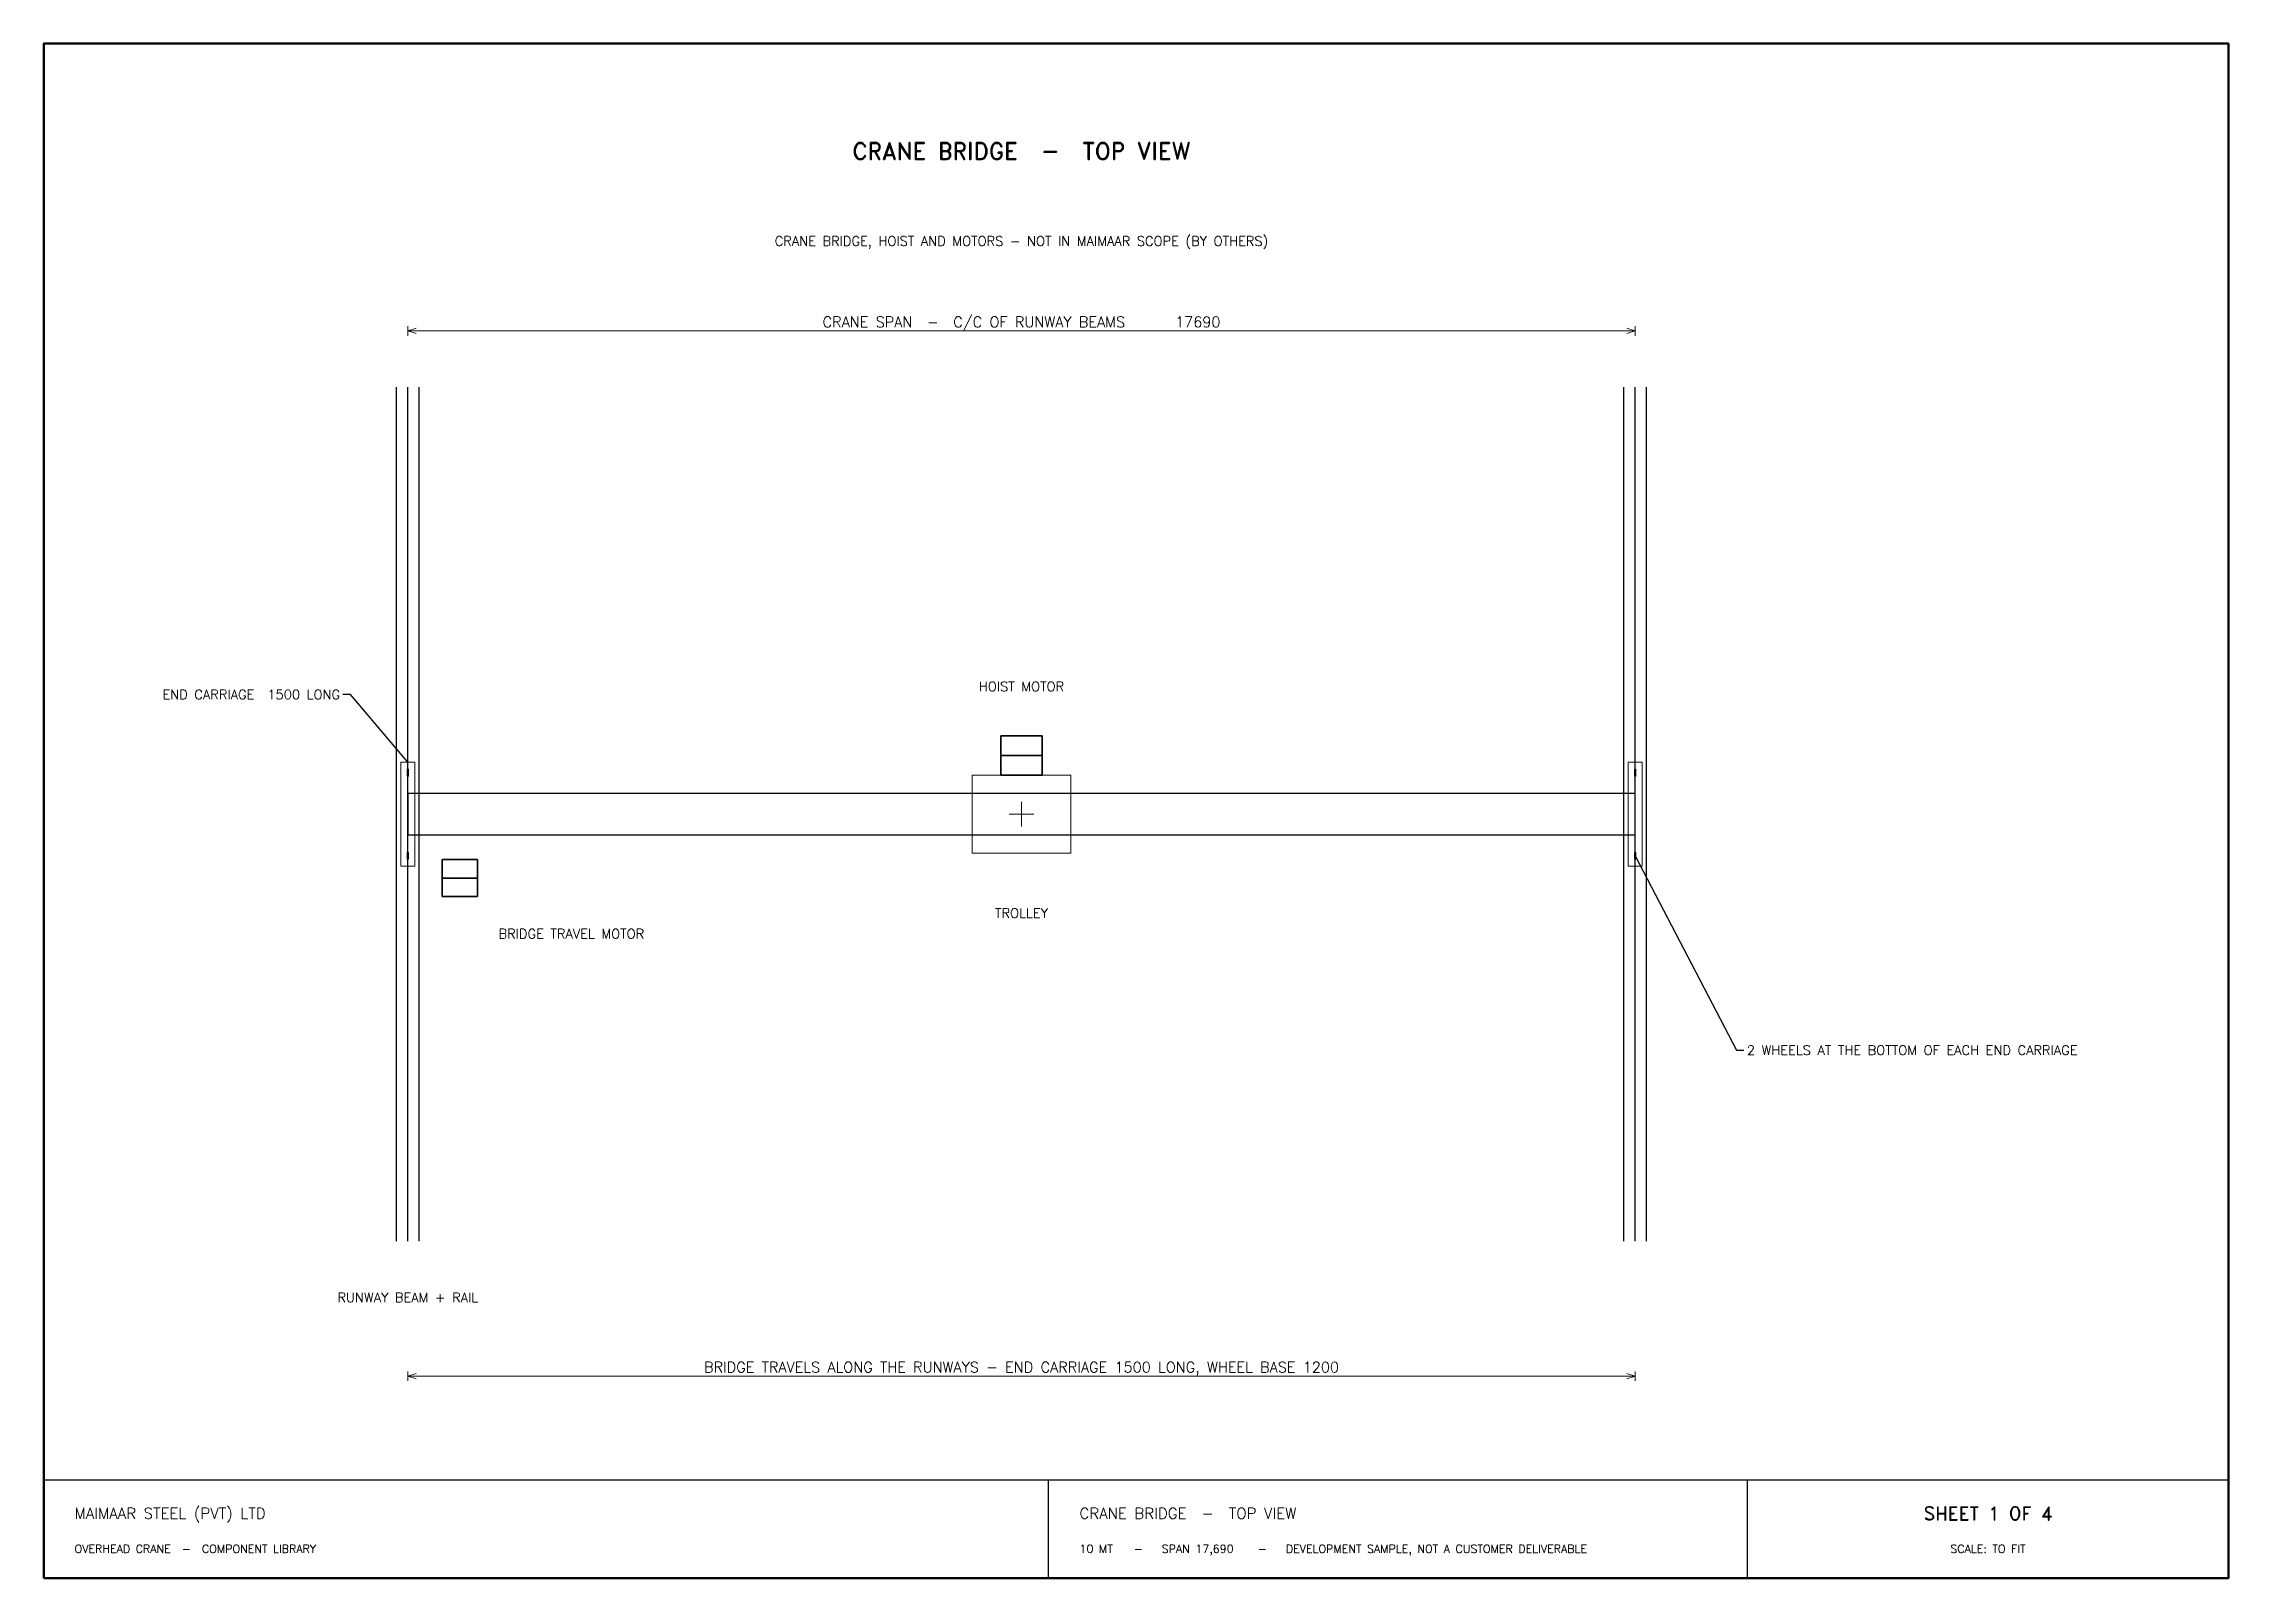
# Model space of a CAD drawing. Header units: inches. Extents: x -27058 to 54651, y -285270 to 11404.
# Drawn here: x -5248 to 26239, y -10717 to 11404 of the extents above; entities that cross this region are included whole.
import ezdxf
from ezdxf.enums import TextEntityAlignment as Align

# ---------------------------------------------------------------- set-up
doc = ezdxf.new("R2010")
doc.units = ezdxf.units.IN
doc.header["$MEASUREMENT"] = 0
doc.layers.add('COMP-CRANE-SEC', color=7, linetype='Continuous')
doc.layers.add('DIMENSIONS', color=6, linetype='Continuous', lineweight=13)
doc.styles.add('PEB-BODY', font='romand.shx')

msp = doc.modelspace()

# ---------------------------------------------------------------- texts
at = {"style": 'PEB-BODY'}
for s, height, p in [('CRANE BRIDGE  -  TOP VIEW', 244.07, (8845, 9855)), ('CRANE BRIDGE, HOIST AND MOTORS - NOT IN MAIMAAR SCOPE (BY OTHERS)', 137.29, (8845, 8559)), ('CRANE SPAN  -  C/C OF RUNWAY BEAMS   17690', 152.54, (8845, 7393)), ('HOIST MOTOR', 137.29, (8845, 2138)), ('TROLLEY', 137.3, (8845, -1129)), ('RUNWAY BEAM + RAIL', 137.29, (0, -6669)), ('BRIDGE TRAVELS ALONG THE RUNWAYS - END CARRIAGE 1500 LONG, WHEEL BASE 1200', 152.54, (8845, -7673)), ('SHEET 1 OF 4', 192.21, (22775, -9781)), ('SCALE: TO FIT', 116.7, (22775, -10292))]:
    msp.add_text(s, height=height, dxfattribs=at).set_placement(p, align=Align.MIDDLE_CENTER)
msp.add_text('END CARRIAGE  1500 LONG', height=137.29, dxfattribs=at).set_placement((-976, 2022), align=Align.MIDDLE_RIGHT)
for s, height, p in [('BRIDGE TRAVEL MOTOR', 137.29, (1307, -1426)), ('2 WHEELS AT THE BOTTOM OF EACH END CARRIAGE', 137.29, (19299, -3105)), ('MAIMAAR STEEL (PVT) LTD', 157.88, (-4803, -9781)), ('CRANE BRIDGE  -  TOP VIEW', 157.88, (9681, -9781)), ('OVERHEAD CRANE  -  COMPONENT LIBRARY', 116.7, (-4803, -10292)), ('10 MT   -   SPAN 17,690   -   DEVELOPMENT SAMPLE, NOT A CUSTOMER DELIVERABLE', 116.7, (9681, -10292))]:
    msp.add_text(s, height=height, dxfattribs=at).set_placement(p, align=Align.MIDDLE_LEFT)

# ---------------------------------------------------------------- linework, layer by layer
at = {"layer": 'COMP-CRANE-SEC', "lineweight": 25}
for p, q in [((-162, -5859), (-162, 6453)), ((0, -5859), (0, 6453)), ((162, -5859), (162, 6453)), ((17528, -5859), (17528, 6453)), ((17690, -5859), (17690, 6453)), ((17852, -5859), (17852, 6453)), ((-825, 2022), (-935, 2022)), ((0, 1047), (-825, 2022)), ((17690, -303), (19148, -3105)), ((19148, -3105), (19258, -3105)), ((-5248, -9298), (26239, -9298)), ((9236, -10717), (9236, -9298)), ((19311, -10717), (19311, -9298))]:
    msp.add_line(p, q, dxfattribs=at)
at = {"layer": 'COMP-CRANE-SEC', "lineweight": 35}
for p, q in [((8546, 1426), (9144, 1426)), ((8546, 861), (8546, 1426)), ((9144, 861), (9144, 1426)), ((8546, 1143), (9144, 1143)), ((8546, 861), (9144, 861)), ((495, -356), (1005, -356)), ((495, -891), (495, -356)), ((495, -624), (1005, -624)), ((1005, -891), (1005, -356)), ((495, -891), (1005, -891))]:
    msp.add_line(p, q, dxfattribs=at)
at = {"layer": 'COMP-CRANE-SEC', "lineweight": 20}
for p, q in [((-100, 1047), (100, 1047)), ((-100, -453), (-100, 1047)), ((100, -453), (100, 1047)), ((17590, 1047), (17790, 1047)), ((17590, -453), (17590, 1047)), ((17790, -453), (17790, 1047)), ((8132, 861), (9558, 861)), ((8132, -267), (8132, 861)), ((9558, -267), (9558, 861)), ((8845, 119), (8845, 475)), ((8667, 297), (9023, 297)), ((8132, -267), (9558, -267)), ((-100, -453), (100, -453)), ((17590, -453), (17790, -453))]:
    msp.add_line(p, q, dxfattribs=at)
at = {"layer": 'COMP-CRANE-SEC', "lineweight": 13}
for p, q in [((-9, 947), (9, 947)), ((-9, 847), (-9, 947)), ((9, 847), (9, 947)), ((17681, 947), (17699, 947)), ((17681, 847), (17681, 947)), ((17699, 847), (17699, 947)), ((-9, 847), (9, 847)), ((17681, 847), (17699, 847)), ((-9, -253), (9, -253)), ((-9, -353), (-9, -253)), ((9, -353), (9, -253)), ((17681, -253), (17699, -253)), ((17681, -353), (17681, -253)), ((17699, -353), (17699, -253)), ((-9, -353), (9, -353)), ((17681, -353), (17699, -353))]:
    msp.add_line(p, q, dxfattribs=at)
at = {"layer": 'COMP-CRANE-SEC', "lineweight": 30}
for p, q in [((17690, 594), (0, 594)), ((0, 594), (0, 0)), ((17690, 0), (17690, 594)), ((0, 0), (17690, 0))]:
    msp.add_line(p, q, dxfattribs=at)
at = {"layer": 'COMP-CRANE-SEC', "lineweight": 50}
msp.add_lwpolyline([(-5248, -10717), (26239, -10717), (26239, 11404), (-5248, 11404)], close=True, dxfattribs=at)
at = {"layer": 'DIMENSIONS', "lineweight": 18}
for p, q in [((0, 7194), (0, 7332)), ((0, 7263), (119, 7301)), ((0, 7263), (17690, 7263)), ((0, 7263), (119, 7225)), ((17690, 7263), (17571, 7301)), ((17690, 7263), (17571, 7225)), ((17690, 7194), (17690, 7332)), ((0, -7872), (0, -7734)), ((0, -7803), (119, -7765)), ((0, -7803), (17690, -7803)), ((0, -7803), (119, -7841)), ((17690, -7803), (17571, -7765)), ((17690, -7803), (17571, -7841)), ((17690, -7872), (17690, -7734))]:
    msp.add_line(p, q, dxfattribs=at)

msp.set_redraw_order([(e.dxf.handle, doc.entitydb.next_handle()) for e in msp.query("TEXT MTEXT ATTDEF DIMENSION ARC_DIMENSION")])  # texts and dimensions are drawn at this point

doc.saveas('drawing.dxf')
